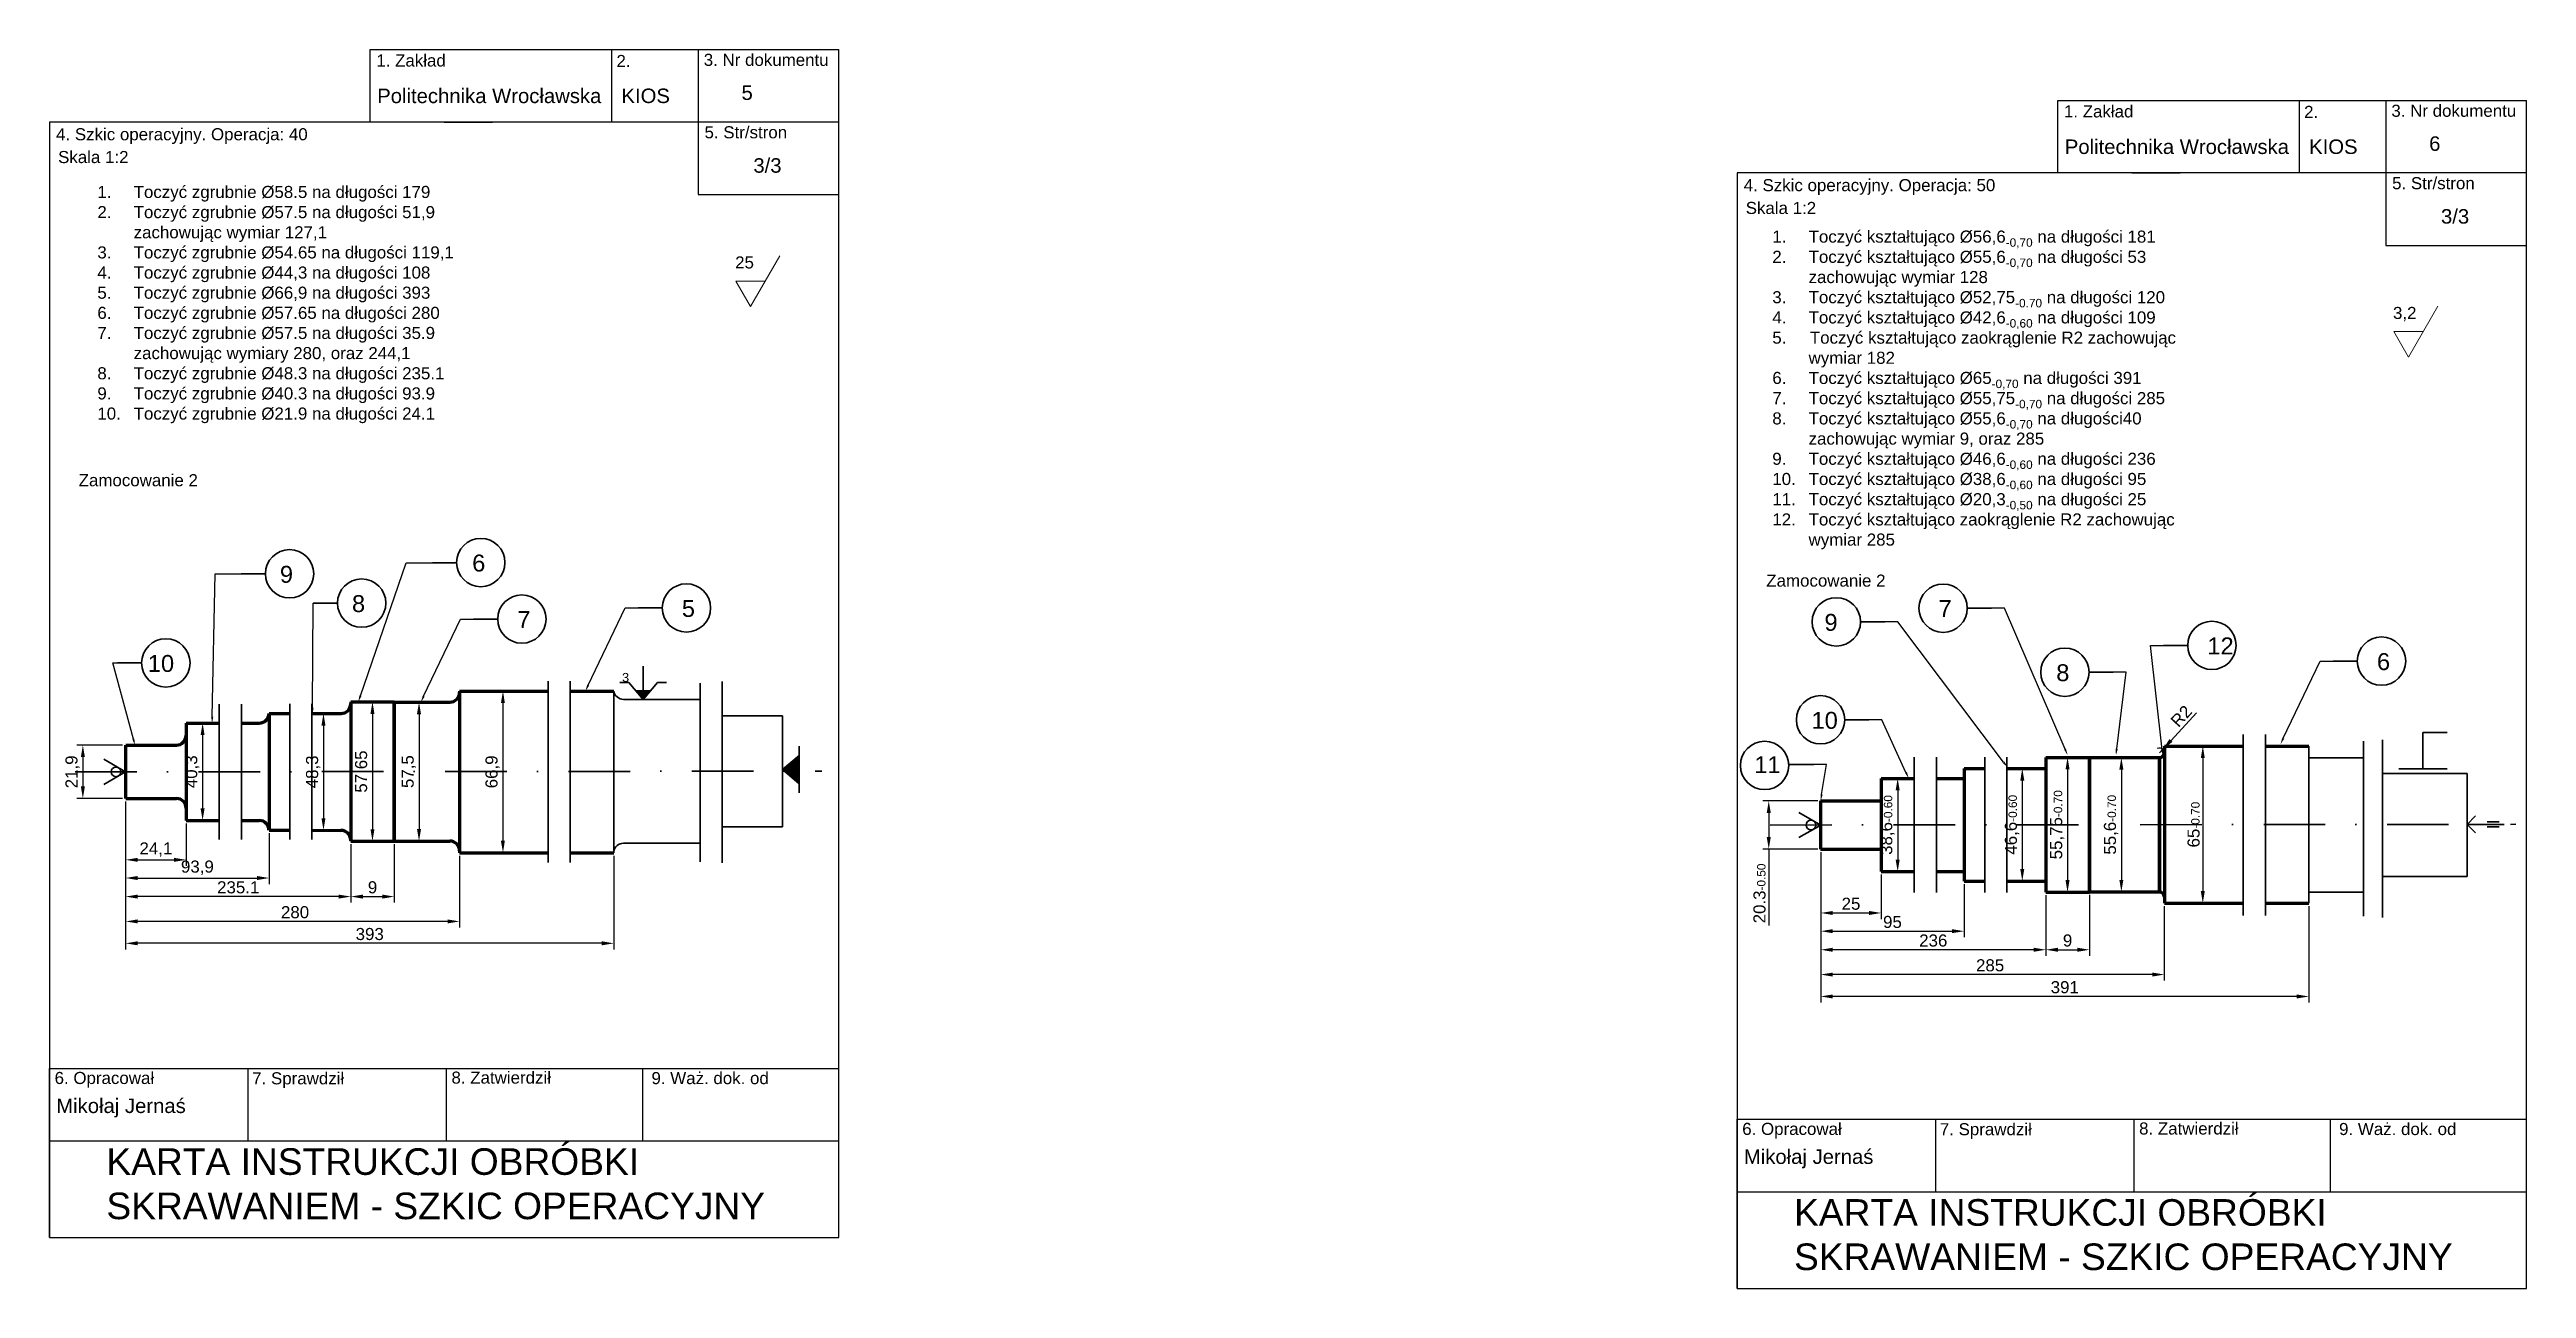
# Model space of a CAD drawing. Header units: millimetres. Extents: x 1335 to 6286, y 608 to 2939.
# Drawn here: x 3014 to 3526, y 1482 to 1738 of the extents above; entities that cross this region are included whole.
import ezdxf
from ezdxf import colors
from ezdxf.entities.mleader import LeaderData, LeaderLine
from ezdxf.math import Vec2, Vec3

# ---------------------------------------------------------------- set-up
doc = ezdxf.new("R2010")
doc.units = ezdxf.units.MM
doc.linetypes.add('DASHDOT', pattern=[25.4, 12.7, -6.35, 0, -6.35])
for name, color, linetype, lineweight in [('01.1 CIĄG. Z PRZERWANIEM', 255, 'Amzigzag', 35), ('01.1 CIĄGŁA CIENKA', 255, 'Continuous', 35), ('01.2 CIĄGŁA GRUBA', 7, 'Continuous', 70), ('04.1 DŁ. K+K CIENKA', 255, 'DASHDOT', 35)]:
    doc.layers.add(name, color=color, linetype=linetype, lineweight=lineweight)
doc.layers.add('Default', color=7, linetype='Continuous')
doc.styles.get("Standard").update_dxf_attribs({"font": 'arial.ttf'})
doc.linetypes.add('Amzigzag', pattern='A,0.0001,[136,genltshp.shx,S=0.04,R=0,X=0,Y=0],-11', length=11.0001)
doc.dimstyles.new('ISO-25', dxfattribs={"dimtxt": 2.5, "dimasz": 2.5, "dimexe": 1.25, "dimexo": 0.625, "dimtad": 1, "dimtxsty": 'Standard', "dimcen": 2.5, "dimadec": 0, "dimazin": 0, "dimtfac": 1, "dimtmove": 0, "dimatfit": 3, "dimfxl": 1, "dimarcsym": 0})
doc.dimstyles.new('ISO-25$0', dxfattribs={"dimtxt": 2.5, "dimasz": 2.5, "dimexe": 1.25, "dimexo": 0.625, "dimtad": 1, "dimtxsty": 'Standard', "dimcen": 2.5, "dimadec": 0, "dimazin": 0, "dimtfac": 1, "dimtmove": 0, "dimatfit": 3, "dimfxl": 1, "dimarcsym": 0})

msp = doc.modelspace()

# ---------------------------------------------------------------- texts
at = {"layer": '01.1 CIĄGŁA CIENKA'}
for s, width, gutter_width, insert, char_height, attachment_point in [('25', 6.23728, 12.5, (3155.328, 1695.356), 2.5, 1), ('3,2', 6.23728, 12.5, (3498.087, 1684.902), 2.5, 1), ('Zamocowanie 2', 29.12273, 12.5, (3019.603, 1650.301), 2.5, 1), ('6', 3.46461, 0.5, (3103.683, 1633.666), 3.5, 3), ('9', 3.46461, 0.5, (3063.921, 1631.332), 3.5, 3), ('Zamocowanie 2', 29.12273, 12.5, (3368.516, 1629.532), 2.5, 1), ('8', 3.46461, 0.5, (3078.826, 1625.27), 3.5, 3), ('5', 3.46461, 0.5, (3144.317, 1624.266), 3.5, 1), ('7', 3.46461, 0.5, (3404.141, 1624.257), 3.5, 1), ('7', 3.46461, 0.5, (3110.294, 1621.971), 3.5, 1), ('9', 3.46461, 0.5, (3380.545, 1621.392), 3.5, 1), ('12', 3.46461, 0.5, (3459.708, 1616.524), 3.5, 1), ('6', 3.46461, 0.5, (3494.769, 1613.269), 3.5, 1), ('10', 3.46461, 0.5, (3039.341, 1612.891), 3.5, 3), ('3', 4.76431, 0.5, (3131.958, 1609.178), 1.875, 1), ('8', 3.46461, 0.5, (3431.184, 1610.974), 3.5, 3), ('10', 3.46461, 0.5, (3377.868, 1601.12), 3.5, 1), ('11', 3.46461, 0.5, (3366.037, 1591.945), 3.5, 1)]:
    msp.add_mtext_dynamic_manual_height_columns(s, width=width, gutter_width=gutter_width, heights=[0], dxfattribs=dict(at, insert=insert, char_height=char_height, attachment_point=attachment_point))
at = {"layer": 'Default', "attachment_point": 1}
for s, width, heights, insert, char_height in [('1. Zakład', 23.43622, [6.501], (3081.14, 1737.13), 2.5), ('2.', 23.43622, [6.501], (3130.795, 1737.03), 2.5), ('3. Nr dokumentu', 31.85449, [7.043], (3148.841, 1737.263), 2.5), ('Politechnika Wrocławska', 51.87466, [5.184], (3081.324, 1730.067), 3), ('KIOS', 51.87466, [5.184], (3131.831, 1730.074), 3), ('5', 51.87466, [5.184], (3156.646, 1730.716), 3), ('1. Zakład', 23.43622, [6.501], (3430.052, 1726.6), 2.5), ('2.', 23.43622, [6.501], (3479.707, 1726.499), 2.5), ('3. Nr dokumentu', 31.85449, [7.043], (3497.754, 1726.733), 2.5), ('4. Szkic operacyjny. Operacja: 40', 69.84822, [4.163], (3014.937, 1721.871), 2.5), ('5. Str/stron', 31.85449, [7.043], (3148.995, 1722.28), 2.5), ('Skala 1:2 ', 31.85449, [7.043], (3015.349, 1717.157), 2.5), ('     3/3', 51.87466, [5.184], (3153.275, 1715.666), 3), ('Politechnika Wrocławska', 51.87466, [5.184], (3430.237, 1719.537), 3), ('KIOS', 51.87466, [5.184], (3480.744, 1719.544), 3), ('6', 51.87466, [5.184], (3505.559, 1720.186), 3), ('4. Szkic operacyjny. Operacja: 50', 80.38554, [7.925], (3363.85, 1711.341), 2.5), ('5. Str/stron', 31.85449, [7.043], (3497.908, 1711.75), 2.5), ('\\pi-7.5,l10,t10;1.^IToczyć zgrubnie Ø58.5 na długości 179\\P2.^IToczyć zgrubnie Ø57.5 na długości 51,9 zachowując wymiar 127,1\\P3.^IToczyć zgrubnie Ø54.65 na długości 119,1\\P4.^IToczyć zgrubnie Ø44,3 na długości 108\\P5.^IToczyć zgrubnie Ø66,9 na długości 393\\P6.^IToczyć zgrubnie Ø57.65 na długości 280\\P7.^IToczyć zgrubnie Ø57.5 na długości 35.9\\P^Izachowując wymiary 280, oraz 244,1\\P8.^IToczyć zgrubnie Ø48.3 na długości 235.1\\P9.^IToczyć zgrubnie Ø40.3 na długości 93.9\\P10.^IToczyć zgrubnie Ø21.9 na długości 24.1', 88.13593, [53.056], (3020.97, 1709.934), 2.5), ('Skala 1:2 ', 31.85449, [7.043], (3364.262, 1706.627), 2.5), ('     3/3', 51.87466, [5.184], (3502.188, 1705.136), 3), ('\\A1;\\pi-7.5,l10,t10;1.^IToczyć kształtująco Ø56,6{\\H0.7x;\\S^ -0,70;\\H1.42857x; na długości 181}\\P2.^IToczyć kształtująco Ø55,6{\\H0.7x;\\S^ -0,70;} na długości 53\\P^Izachowując wymiar 128\\P3.^IToczyć kształtująco Ø52,75{\\H0.7x;\\S^ -0.70;} na długości 120\\P4.^IToczyć kształtująco Ø42,6{\\H0.7x;\\S^ -0,60;\\H1.42857x; na długości 109\\P}5.     Toczyć kształtująco zaokrąglenie R2 zachowując wymiar 182\\P6. ^IToczyć kształtująco Ø65{\\H0.7x;\\S^ -0,70;\\H1.42857x; na długości 391\\P}7.^IToczyć kształtująco Ø55,75{\\H0.7x;\\S^ -0,70;} na długości 285\\P8.^IToczyć kształtująco Ø55,6{\\H0.7x;\\S^ -0,70;} na długości40 zachowując wymiar 9, oraz 285\\P9.^IToczyć kształtująco Ø46,6{\\H0.7x;\\S^ -0,60;} na długości 236\\P10.^IToczyć kształtująco Ø38,6{\\H0.7x;\\S^ -0,60;} na długości 95\\P11.^IToczyć kształtująco Ø20,3{\\H0.7x;\\S^ -0,50;} na długości 25\\P12.^IToczyć kształtująco zaokrąglenie R2 zachowując wymiar 285', 95.03923, [75.788], (3367.26, 1700.699), 2.5), ('6. Opracował', 23.43622, [6.501], (3014.63, 1526.635), 2.5), ('7. Sprawdził', 23.43622, [6.501], (3055.482, 1526.564), 2.5), ('8. Zatwierdził', 23.43622, [6.501], (3096.681, 1526.714), 2.5), ('9. Waż. dok. od', 26.11798, [4.671], (3138.028, 1526.605), 2.5), ('Mikołaj Jernaś', 51.87466, [5.184], (3014.966, 1521.13), 3), ('6. Opracował', 23.43622, [6.501], (3363.543, 1516.105), 2.5), ('7. Sprawdził', 23.43622, [6.501], (3404.395, 1516.034), 2.5), ('8. Zatwierdził', 23.43622, [6.501], (3445.594, 1516.184), 2.5), ('9. Waż. dok. od', 26.11798, [4.671], (3486.94, 1516.075), 2.5), ('KARTA INSTRUKCJI OBRÓBKI SKRAWANIEM - SZKIC OPERACYJNY', 163.18648, [0], (3025.337, 1510.842), 5.5), ('Mikołaj Jernaś', 51.87466, [5.184], (3363.879, 1510.6), 3), ('KARTA INSTRUKCJI OBRÓBKI SKRAWANIEM - SZKIC OPERACYJNY', 163.18648, [0], (3374.25, 1500.312), 5.5)]:
    msp.add_mtext_dynamic_manual_height_columns(s, width=width, gutter_width=12.5, heights=heights, dxfattribs=dict(at, insert=insert, char_height=char_height))

# ---------------------------------------------------------------- blocks, each defined once
blk = doc.blocks.new('*D257')
at = {"layer": '01.1 CIĄGŁA CIENKA', "color": 0, "lineweight": -2, "transparency": 16777216}
for p, q in [((3029.32, 1582.57), (3029.32, 1569.26)), ((3041.83, 1578.03), (3041.83, 1569.26)), ((3031.82, 1570.51), (3039.33, 1570.51))]:
    blk.add_line(p, q, dxfattribs=at)
at = {"layer": '01.1 CIĄGŁA CIENKA', "color": 0, "transparency": 16777216}
for points in [[(3031.82, 1570.93), (3031.82, 1570.1), (3029.32, 1570.51)], [(3039.33, 1570.93), (3039.33, 1570.1), (3041.83, 1570.51)]]:
    blk.add_solid(points, dxfattribs=at)
at = {"layer": 'Defpoints', "color": 0, "transparency": 16777216}
for p in [(3029.32, 1583.2), (3041.83, 1578.66), (3041.83, 1570.51)]:
    blk.add_point(p, dxfattribs=at)
at = {"layer": '01.1 CIĄGŁA CIENKA', "color": 0, "transparency": 16777216, "insert": (3035.57, 1572.64), "char_height": 2.5, "attachment_point": 5}
blk.add_mtext('24,1', dxfattribs=at)
blk = doc.blocks.new('*D261')
at = {"layer": '01.1 CIĄGŁA CIENKA', "color": 0, "lineweight": -2, "transparency": 16777216}
for p, q in [((3044.61, 1598.81), (3043.98, 1598.81)), ((3045.23, 1596.31), (3045.23, 1581.16)), ((3044.61, 1578.66), (3043.98, 1578.66))]:
    blk.add_line(p, q, dxfattribs=at)
at = {"layer": '01.1 CIĄGŁA CIENKA', "color": 0, "transparency": 16777216}
for points in [[(3044.81, 1596.31), (3045.64, 1596.31), (3045.23, 1598.81)], [(3044.81, 1581.16), (3045.64, 1581.16), (3045.23, 1578.66)]]:
    blk.add_solid(points, dxfattribs=at)
at = {"layer": 'Defpoints', "color": 0, "transparency": 16777216}
for p in [(3045.23, 1598.81), (3045.23, 1578.66), (3045.23, 1578.66)]:
    blk.add_point(p, dxfattribs=at)
at = {"layer": '01.1 CIĄGŁA CIENKA', "color": 0, "transparency": 16777216, "insert": (3043.1, 1588.73), "char_height": 2.5, "attachment_point": 5, "rotation": 90}
blk.add_mtext('40,3', dxfattribs=at)
blk = doc.blocks.new('*D258')
at = {"layer": '01.1 CIĄGŁA CIENKA', "color": 0, "lineweight": -2, "transparency": 16777216}
for p, q in [((3029.32, 1582.57), (3029.32, 1565.5)), ((3058.97, 1576.01), (3058.97, 1565.5)), ((3031.82, 1566.75), (3056.47, 1566.75))]:
    blk.add_line(p, q, dxfattribs=at)
at = {"layer": '01.1 CIĄGŁA CIENKA', "color": 0, "transparency": 16777216}
for points in [[(3031.82, 1567.17), (3031.82, 1566.33), (3029.32, 1566.75)], [(3056.47, 1567.17), (3056.47, 1566.33), (3058.97, 1566.75)]]:
    blk.add_solid(points, dxfattribs=at)
at = {"layer": 'Defpoints', "color": 0, "transparency": 16777216}
for p in [(3029.32, 1583.2), (3058.97, 1576.64), (3058.97, 1566.75)]:
    blk.add_point(p, dxfattribs=at)
at = {"layer": '01.1 CIĄGŁA CIENKA', "color": 0, "transparency": 16777216, "insert": (3044.15, 1568.88), "char_height": 2.5, "attachment_point": 5}
blk.add_mtext('93,9', dxfattribs=at)
blk = doc.blocks.new('*D262')
at = {"layer": '01.1 CIĄGŁA CIENKA', "color": 0, "lineweight": -2, "transparency": 16777216}
for p, q in [((3070.22, 1598.29), (3070.22, 1579.13)), ((3070.77, 1600.79), (3071.47, 1600.79)), ((3070.68, 1576.63), (3071.47, 1576.63))]:
    blk.add_line(p, q, dxfattribs=at)
at = {"layer": '01.1 CIĄGŁA CIENKA', "color": 0, "transparency": 16777216}
for points in [[(3069.8, 1598.29), (3070.63, 1598.29), (3070.22, 1600.79)], [(3069.8, 1579.13), (3070.63, 1579.13), (3070.22, 1576.63)]]:
    blk.add_solid(points, dxfattribs=at)
at = {"layer": 'Defpoints', "color": 0, "transparency": 16777216}
for p in [(3070.15, 1600.79), (3070.05, 1576.63), (3070.22, 1576.63)]:
    blk.add_point(p, dxfattribs=at)
at = {"layer": '01.1 CIĄGŁA CIENKA', "color": 0, "transparency": 16777216, "insert": (3068.09, 1588.71), "char_height": 2.5, "attachment_point": 5, "rotation": 90}
blk.add_mtext('48,3', dxfattribs=at)
blk = doc.blocks.new('*D259')
at = {"layer": '01.1 CIĄGŁA CIENKA', "color": 0, "lineweight": -2, "transparency": 16777216}
for p, q in [((3029.31, 1582.57), (3029.31, 1561.66)), ((3075.86, 1573.73), (3075.86, 1561.66)), ((3073.36, 1562.91), (3031.81, 1562.91))]:
    blk.add_line(p, q, dxfattribs=at)
at = {"layer": '01.1 CIĄGŁA CIENKA', "color": 0, "transparency": 16777216}
for points in [[(3031.81, 1563.32), (3031.81, 1562.49), (3029.31, 1562.91)], [(3073.36, 1563.32), (3073.36, 1562.49), (3075.86, 1562.91)]]:
    blk.add_solid(points, dxfattribs=at)
at = {"layer": 'Defpoints', "color": 0, "transparency": 16777216}
for p in [(3029.31, 1583.2), (3075.86, 1574.35), (3029.31, 1562.91)]:
    blk.add_point(p, dxfattribs=at)
at = {"layer": '01.1 CIĄGŁA CIENKA', "color": 0, "transparency": 16777216, "insert": (3052.59, 1564.81), "char_height": 2.5, "attachment_point": 5}
blk.add_mtext('235.1', dxfattribs=at)
blk = doc.blocks.new('*D263')
at = {"layer": '01.1 CIĄGŁA CIENKA', "color": 0, "lineweight": -2, "transparency": 16777216}
for p, q in [((3079.74, 1603.18), (3079.1, 1603.18)), ((3080.35, 1600.68), (3080.35, 1576.85)), ((3079.74, 1574.35), (3079.1, 1574.35))]:
    blk.add_line(p, q, dxfattribs=at)
at = {"layer": '01.1 CIĄGŁA CIENKA', "color": 0, "transparency": 16777216}
for points in [[(3079.93, 1600.68), (3080.76, 1600.68), (3080.35, 1603.18)], [(3079.93, 1576.85), (3080.76, 1576.85), (3080.35, 1574.35)]]:
    blk.add_solid(points, dxfattribs=at)
at = {"layer": 'Defpoints', "color": 0, "transparency": 16777216}
for p in [(3080.36, 1603.18), (3080.35, 1574.35), (3080.36, 1574.35)]:
    blk.add_point(p, dxfattribs=at)
at = {"layer": '01.1 CIĄGŁA CIENKA', "color": 0, "transparency": 16777216, "insert": (3078.22, 1588.77), "char_height": 2.5, "attachment_point": 5, "rotation": 90}
blk.add_mtext('57,65', dxfattribs=at)
blk = doc.blocks.new('*D264')
at = {"layer": '01.1 CIĄGŁA CIENKA', "color": 0, "lineweight": -2, "transparency": 16777216}
for p, q in [((3089.98, 1603.14), (3088.72, 1603.14)), ((3089.97, 1600.64), (3089.97, 1576.89)), ((3089.98, 1574.39), (3088.72, 1574.39))]:
    blk.add_line(p, q, dxfattribs=at)
at = {"layer": '01.1 CIĄGŁA CIENKA', "color": 0, "transparency": 16777216}
for points in [[(3089.55, 1600.64), (3090.39, 1600.64), (3089.97, 1603.14)], [(3089.55, 1576.89), (3090.39, 1576.89), (3089.97, 1574.39)]]:
    blk.add_solid(points, dxfattribs=at)
at = {"layer": 'Defpoints', "color": 0, "transparency": 16777216}
for p in [(3090.61, 1603.14), (3089.97, 1574.39), (3090.6, 1574.39)]:
    blk.add_point(p, dxfattribs=at)
at = {"layer": '01.1 CIĄGŁA CIENKA', "color": 0, "transparency": 16777216, "insert": (3087.85, 1588.76), "char_height": 2.5, "attachment_point": 5, "rotation": 90}
blk.add_mtext('57,5', dxfattribs=at)
blk = doc.blocks.new('*D260')
at = {"layer": '01.1 CIĄGŁA CIENKA', "color": 0, "lineweight": -2, "transparency": 16777216}
for p, q in [((3029.32, 1573.88), (3029.32, 1556.52)), ((3098.36, 1571.36), (3098.36, 1556.52)), ((3095.86, 1557.77), (3031.82, 1557.77))]:
    blk.add_line(p, q, dxfattribs=at)
at = {"layer": '01.1 CIĄGŁA CIENKA', "color": 0, "transparency": 16777216}
for points in [[(3031.82, 1558.19), (3031.82, 1557.36), (3029.32, 1557.77)], [(3095.86, 1558.19), (3095.86, 1557.36), (3098.36, 1557.77)]]:
    blk.add_solid(points, dxfattribs=at)
at = {"layer": 'Defpoints', "color": 0, "transparency": 16777216}
for p in [(3029.32, 1574.51), (3098.36, 1571.99), (3029.32, 1557.77)]:
    blk.add_point(p, dxfattribs=at)
at = {"layer": '01.1 CIĄGŁA CIENKA', "color": 0, "transparency": 16777216, "insert": (3064.34, 1559.67), "char_height": 2.5, "attachment_point": 5}
blk.add_mtext('280', dxfattribs=at)
blk = doc.blocks.new('*D265')
at = {"layer": '01.1 CIĄGŁA CIENKA', "color": 0, "lineweight": -2, "transparency": 16777216}
for p, q in [((3106.89, 1605.44), (3106.07, 1605.44)), ((3107.32, 1602.94), (3107.32, 1574.49)), ((3106.89, 1571.99), (3106.07, 1571.99))]:
    blk.add_line(p, q, dxfattribs=at)
at = {"layer": '01.1 CIĄGŁA CIENKA', "color": 0, "transparency": 16777216}
for points in [[(3106.9, 1602.94), (3107.73, 1602.94), (3107.32, 1605.44)], [(3106.9, 1574.49), (3107.73, 1574.49), (3107.32, 1571.99)]]:
    blk.add_solid(points, dxfattribs=at)
at = {"layer": 'Defpoints', "color": 0, "transparency": 16777216}
for p in [(3107.51, 1605.44), (3107.32, 1571.99), (3107.51, 1571.99)]:
    blk.add_point(p, dxfattribs=at)
at = {"layer": '01.1 CIĄGŁA CIENKA', "color": 0, "transparency": 16777216, "insert": (3105.19, 1588.71), "char_height": 2.5, "attachment_point": 5, "rotation": 90}
blk.add_mtext('66,9', dxfattribs=at)
blk = doc.blocks.new('*D266')
at = {"layer": '01.1 CIĄGŁA CIENKA', "color": 0, "lineweight": -2, "transparency": 16777216}
for p, q in [((3029.31, 1571.36), (3029.31, 1551.99)), ((3130.24, 1571.36), (3130.24, 1551.99)), ((3127.74, 1553.24), (3031.81, 1553.24))]:
    blk.add_line(p, q, dxfattribs=at)
at = {"layer": '01.1 CIĄGŁA CIENKA', "color": 0, "transparency": 16777216}
for points in [[(3031.81, 1553.66), (3031.81, 1552.83), (3029.31, 1553.24)], [(3127.74, 1553.66), (3127.74, 1552.83), (3130.24, 1553.24)]]:
    blk.add_solid(points, dxfattribs=at)
at = {"layer": 'Defpoints', "color": 0, "transparency": 16777216}
for p in [(3029.31, 1571.99), (3130.24, 1571.99), (3029.31, 1553.24)]:
    blk.add_point(p, dxfattribs=at)
at = {"layer": '01.1 CIĄGŁA CIENKA', "color": 0, "transparency": 16777216, "insert": (3079.78, 1555.15), "char_height": 2.5, "attachment_point": 5}
blk.add_mtext('393', dxfattribs=at)
blk = doc.blocks.new('*D267')
at = {"layer": '01.1 CIĄGŁA CIENKA', "color": 0, "lineweight": -2, "transparency": 16777216}
for p, q in [((3075.86, 1573.73), (3075.86, 1561.66)), ((3084.86, 1573.77), (3084.86, 1561.66)), ((3078.36, 1562.91), (3082.36, 1562.91))]:
    blk.add_line(p, q, dxfattribs=at)
at = {"layer": '01.1 CIĄGŁA CIENKA', "color": 0, "transparency": 16777216}
for points in [[(3078.36, 1563.32), (3078.36, 1562.49), (3075.86, 1562.91)], [(3082.36, 1563.32), (3082.36, 1562.49), (3084.86, 1562.91)]]:
    blk.add_solid(points, dxfattribs=at)
at = {"layer": 'Defpoints', "color": 0, "transparency": 16777216}
for p in [(3075.86, 1574.35), (3084.86, 1574.39), (3084.86, 1562.91)]:
    blk.add_point(p, dxfattribs=at)
at = {"layer": '01.1 CIĄGŁA CIENKA', "color": 0, "transparency": 16777216, "insert": (3080.36, 1564.81), "char_height": 2.5, "attachment_point": 5}
blk.add_mtext('9', dxfattribs=at)
blk = doc.blocks.new('*D268')
at = {"layer": '01.1 CIĄGŁA CIENKA', "color": 0, "lineweight": -2, "transparency": 16777216}
for p, q in [((3028.7, 1594.26), (3019.22, 1594.26)), ((3020.47, 1591.76), (3020.47, 1585.7)), ((3028.7, 1583.2), (3019.22, 1583.2))]:
    blk.add_line(p, q, dxfattribs=at)
at = {"layer": '01.1 CIĄGŁA CIENKA', "color": 0, "transparency": 16777216}
for points in [[(3020.06, 1591.76), (3020.89, 1591.76), (3020.47, 1594.26)], [(3020.06, 1585.7), (3020.89, 1585.7), (3020.47, 1583.2)]]:
    blk.add_solid(points, dxfattribs=at)
at = {"layer": 'Defpoints', "color": 0, "transparency": 16777216}
for p in [(3029.32, 1594.26), (3020.47, 1583.2), (3029.32, 1583.2)]:
    blk.add_point(p, dxfattribs=at)
at = {"layer": '01.1 CIĄGŁA CIENKA', "color": 0, "transparency": 16777216, "insert": (3018.35, 1588.71), "char_height": 2.5, "attachment_point": 5, "rotation": 90}
blk.add_mtext('21,9', dxfattribs=at)
blk = doc.blocks.new('*D247')
at = {"layer": '01.1 CIĄGŁA CIENKA', "color": 0, "lineweight": -2, "transparency": 16777216}
for p, q in [((3379.77, 1571.58), (3379.77, 1558.27)), ((3392.28, 1567.45), (3392.28, 1558.27)), ((3382.27, 1559.52), (3389.78, 1559.52))]:
    blk.add_line(p, q, dxfattribs=at)
at = {"layer": '01.1 CIĄGŁA CIENKA', "color": 0, "transparency": 16777216}
for points in [[(3382.27, 1559.93), (3382.27, 1559.1), (3379.77, 1559.52)], [(3389.78, 1559.93), (3389.78, 1559.1), (3392.28, 1559.52)]]:
    blk.add_solid(points, dxfattribs=at)
at = {"layer": 'Defpoints', "color": 0, "transparency": 16777216}
for p in [(3379.77, 1572.2), (3392.28, 1568.07), (3392.28, 1559.52)]:
    blk.add_point(p, dxfattribs=at)
at = {"layer": '01.1 CIĄGŁA CIENKA', "color": 0, "transparency": 16777216, "insert": (3386.03, 1561.42), "char_height": 2.5, "attachment_point": 5}
blk.add_mtext('25', dxfattribs=at)
blk = doc.blocks.new('*D248')
at = {"layer": '01.1 CIĄGŁA CIENKA', "color": 0, "lineweight": -2, "transparency": 16777216}
for p, q in [((3395.06, 1587.37), (3394.43, 1587.37)), ((3395.68, 1584.87), (3395.68, 1570.57)), ((3395.06, 1568.07), (3394.43, 1568.07))]:
    blk.add_line(p, q, dxfattribs=at)
at = {"layer": '01.1 CIĄGŁA CIENKA', "color": 0, "transparency": 16777216}
for points in [[(3395.26, 1584.87), (3396.09, 1584.87), (3395.68, 1587.37)], [(3395.26, 1570.57), (3396.09, 1570.57), (3395.68, 1568.07)]]:
    blk.add_solid(points, dxfattribs=at)
at = {"layer": 'Defpoints', "color": 0, "transparency": 16777216}
for p in [(3395.69, 1587.37), (3395.68, 1568.07), (3395.69, 1568.07)]:
    blk.add_point(p, dxfattribs=at)
at = {"layer": '01.1 CIĄGŁA CIENKA', "color": 0, "transparency": 16777216, "insert": (3393.55, 1577.72), "char_height": 2.5, "attachment_point": 5, "rotation": 90}
blk.add_mtext('38,6{\\H0.7x;\\S^ -0.60;}', dxfattribs=at)
blk = doc.blocks.new('*D244')
at = {"layer": '01.1 CIĄGŁA CIENKA', "color": 0, "lineweight": -2, "transparency": 16777216}
for p, q in [((3379.77, 1571.58), (3379.77, 1554.5)), ((3409.42, 1565.49), (3409.42, 1554.5)), ((3382.27, 1555.75), (3406.92, 1555.75))]:
    blk.add_line(p, q, dxfattribs=at)
at = {"layer": '01.1 CIĄGŁA CIENKA', "color": 0, "transparency": 16777216}
for points in [[(3382.27, 1556.17), (3382.27, 1555.34), (3379.77, 1555.75)], [(3406.92, 1556.17), (3406.92, 1555.34), (3409.42, 1555.75)]]:
    blk.add_solid(points, dxfattribs=at)
at = {"layer": 'Defpoints', "color": 0, "transparency": 16777216}
for p in [(3379.77, 1572.2), (3409.42, 1566.12), (3409.42, 1555.75)]:
    blk.add_point(p, dxfattribs=at)
at = {"layer": '01.1 CIĄGŁA CIENKA', "color": 0, "transparency": 16777216, "insert": (3394.6, 1557.65), "char_height": 2.5, "attachment_point": 5}
blk.add_mtext('95', dxfattribs=at)
blk = doc.blocks.new('*D249')
at = {"layer": '01.1 CIĄGŁA CIENKA', "color": 0, "lineweight": -2, "transparency": 16777216}
for p, q in [((3422, 1589.42), (3422.69, 1589.42)), ((3421.44, 1586.92), (3421.44, 1568.62)), ((3422, 1566.12), (3422.69, 1566.12))]:
    blk.add_line(p, q, dxfattribs=at)
at = {"layer": '01.1 CIĄGŁA CIENKA', "color": 0, "transparency": 16777216}
for points in [[(3421.03, 1586.92), (3421.86, 1586.92), (3421.44, 1589.42)], [(3421.03, 1568.62), (3421.86, 1568.62), (3421.44, 1566.12)]]:
    blk.add_solid(points, dxfattribs=at)
at = {"layer": 'Defpoints', "color": 0, "transparency": 16777216}
for p in [(3421.37, 1589.42), (3421.37, 1566.12), (3421.44, 1566.12)]:
    blk.add_point(p, dxfattribs=at)
at = {"layer": '01.1 CIĄGŁA CIENKA', "color": 0, "transparency": 16777216, "insert": (3419.32, 1577.77), "char_height": 2.5, "attachment_point": 5, "rotation": 90}
blk.add_mtext('46,6{\\H0.7x;\\S^ -0.60;}', dxfattribs=at)
blk = doc.blocks.new('*D245')
at = {"layer": '01.1 CIĄGŁA CIENKA', "color": 0, "lineweight": -2, "transparency": 16777216}
for p, q in [((3379.77, 1572.1), (3379.77, 1550.66)), ((3426.31, 1562.73), (3426.31, 1550.66)), ((3423.81, 1551.91), (3382.27, 1551.91))]:
    blk.add_line(p, q, dxfattribs=at)
at = {"layer": '01.1 CIĄGŁA CIENKA', "color": 0, "transparency": 16777216}
for points in [[(3382.27, 1552.33), (3382.27, 1551.49), (3379.77, 1551.91)], [(3423.81, 1552.33), (3423.81, 1551.49), (3426.31, 1551.91)]]:
    blk.add_solid(points, dxfattribs=at)
at = {"layer": 'Defpoints', "color": 0, "transparency": 16777216}
for p in [(3379.77, 1572.72), (3426.31, 1563.36), (3379.77, 1551.91)]:
    blk.add_point(p, dxfattribs=at)
at = {"layer": '01.1 CIĄGŁA CIENKA', "color": 0, "transparency": 16777216, "insert": (3403.04, 1553.81), "char_height": 2.5, "attachment_point": 5}
blk.add_mtext('236', dxfattribs=at)
blk = doc.blocks.new('*D250')
at = {"layer": '01.1 CIĄGŁA CIENKA', "color": 0, "lineweight": -2, "transparency": 16777216}
for p, q in [((3430.19, 1591.71), (3429.55, 1591.71)), ((3430.8, 1589.21), (3430.8, 1566.33)), ((3430.19, 1563.83), (3429.55, 1563.83))]:
    blk.add_line(p, q, dxfattribs=at)
at = {"layer": '01.1 CIĄGŁA CIENKA', "color": 0, "transparency": 16777216}
for points in [[(3430.38, 1589.21), (3431.22, 1589.21), (3430.8, 1591.71)], [(3430.38, 1566.33), (3431.22, 1566.33), (3430.8, 1563.83)]]:
    blk.add_solid(points, dxfattribs=at)
at = {"layer": 'Defpoints', "color": 0, "transparency": 16777216}
for p in [(3430.81, 1591.71), (3430.8, 1563.83), (3430.81, 1563.83)]:
    blk.add_point(p, dxfattribs=at)
at = {"layer": '01.1 CIĄGŁA CIENKA', "color": 0, "transparency": 16777216, "insert": (3428.68, 1577.77), "char_height": 2.5, "attachment_point": 5, "rotation": 90}
blk.add_mtext('55,75{\\A1;\\H0.7x;\\S^ -0.70;}', dxfattribs=at)
blk = doc.blocks.new('*D251')
at = {"layer": '01.1 CIĄGŁA CIENKA', "color": 0, "lineweight": -2, "transparency": 16777216}
for p, q in [((3441.94, 1591.67), (3440.68, 1591.67)), ((3441.93, 1589.17), (3441.93, 1566.37)), ((3441.94, 1563.87), (3440.68, 1563.87))]:
    blk.add_line(p, q, dxfattribs=at)
at = {"layer": '01.1 CIĄGŁA CIENKA', "color": 0, "transparency": 16777216}
for points in [[(3441.51, 1589.17), (3442.34, 1589.17), (3441.93, 1591.67)], [(3441.51, 1566.37), (3442.34, 1566.37), (3441.93, 1563.87)]]:
    blk.add_solid(points, dxfattribs=at)
at = {"layer": 'Defpoints', "color": 0, "transparency": 16777216}
for p in [(3442.56, 1591.67), (3441.93, 1563.87), (3442.56, 1563.87)]:
    blk.add_point(p, dxfattribs=at)
at = {"layer": '01.1 CIĄGŁA CIENKA', "color": 0, "transparency": 16777216, "insert": (3439.8, 1577.77), "char_height": 2.5, "attachment_point": 5, "rotation": 90}
blk.add_mtext('55,6{\\A1;\\H0.7x;\\S^ -0.70;}', dxfattribs=at)
blk = doc.blocks.new('*D246')
at = {"layer": '01.1 CIĄGŁA CIENKA', "color": 0, "lineweight": -2, "transparency": 16777216}
for p, q in [((3379.77, 1562.88), (3379.77, 1545.53)), ((3450.81, 1560.92), (3450.81, 1545.53)), ((3448.31, 1546.78), (3382.27, 1546.78))]:
    blk.add_line(p, q, dxfattribs=at)
at = {"layer": '01.1 CIĄGŁA CIENKA', "color": 0, "transparency": 16777216}
for points in [[(3382.27, 1547.19), (3382.27, 1546.36), (3379.77, 1546.78)], [(3448.31, 1547.19), (3448.31, 1546.36), (3450.81, 1546.78)]]:
    blk.add_solid(points, dxfattribs=at)
at = {"layer": 'Defpoints', "color": 0, "transparency": 16777216}
for p in [(3379.77, 1563.51), (3450.81, 1561.55), (3379.77, 1546.78)]:
    blk.add_point(p, dxfattribs=at)
at = {"layer": '01.1 CIĄGŁA CIENKA', "color": 0, "transparency": 16777216, "insert": (3414.79, 1548.68), "char_height": 2.5, "attachment_point": 5}
blk.add_mtext('285', dxfattribs=at)
blk = doc.blocks.new('*D252')
at = {"layer": '01.1 CIĄGŁA CIENKA', "color": 0, "lineweight": -2, "transparency": 16777216}
for p, q in [((3458.34, 1594.05), (3457.52, 1594.05)), ((3458.77, 1591.55), (3458.77, 1564.05)), ((3458.34, 1561.55), (3457.52, 1561.55))]:
    blk.add_line(p, q, dxfattribs=at)
at = {"layer": '01.1 CIĄGŁA CIENKA', "color": 0, "transparency": 16777216}
for points in [[(3458.35, 1591.55), (3459.18, 1591.55), (3458.77, 1594.05)], [(3458.35, 1564.05), (3459.18, 1564.05), (3458.77, 1561.55)]]:
    blk.add_solid(points, dxfattribs=at)
at = {"layer": 'Defpoints', "color": 0, "transparency": 16777216}
for p in [(3458.96, 1594.05), (3458.77, 1561.55), (3458.96, 1561.55)]:
    blk.add_point(p, dxfattribs=at)
at = {"layer": '01.1 CIĄGŁA CIENKA', "color": 0, "transparency": 16777216, "insert": (3456.87, 1577.8), "char_height": 2.5, "attachment_point": 5, "rotation": 90}
blk.add_mtext('65{\\A1;\\H0.7x;\\S^ -0.70;}', dxfattribs=at)
blk = doc.blocks.new('*D253')
at = {"layer": '01.1 CIĄGŁA CIENKA', "color": 0, "lineweight": -2, "transparency": 16777216}
for p, q in [((3379.76, 1560.36), (3379.76, 1541)), ((3480.7, 1560.92), (3480.7, 1541)), ((3478.2, 1542.25), (3382.26, 1542.25))]:
    blk.add_line(p, q, dxfattribs=at)
at = {"layer": '01.1 CIĄGŁA CIENKA', "color": 0, "transparency": 16777216}
for points in [[(3382.26, 1542.66), (3382.26, 1541.83), (3379.76, 1542.25)], [(3478.2, 1542.66), (3478.2, 1541.83), (3480.7, 1542.25)]]:
    blk.add_solid(points, dxfattribs=at)
at = {"layer": 'Defpoints', "color": 0, "transparency": 16777216}
for p in [(3379.76, 1560.99), (3480.7, 1561.55), (3379.76, 1542.25)]:
    blk.add_point(p, dxfattribs=at)
at = {"layer": '01.1 CIĄGŁA CIENKA', "color": 0, "transparency": 16777216, "insert": (3430.23, 1544.15), "char_height": 2.5, "attachment_point": 5}
blk.add_mtext('391', dxfattribs=at)
blk = doc.blocks.new('*D254')
at = {"layer": '01.1 CIĄGŁA CIENKA', "color": 0, "lineweight": -2, "transparency": 16777216}
for p, q in [((3426.31, 1563.21), (3426.31, 1550.66)), ((3435.31, 1563.24), (3435.31, 1550.66)), ((3428.81, 1551.91), (3432.81, 1551.91))]:
    blk.add_line(p, q, dxfattribs=at)
at = {"layer": '01.1 CIĄGŁA CIENKA', "color": 0, "transparency": 16777216}
for points in [[(3428.81, 1552.33), (3428.81, 1551.49), (3426.31, 1551.91)], [(3432.81, 1552.33), (3432.81, 1551.49), (3435.31, 1551.91)]]:
    blk.add_solid(points, dxfattribs=at)
at = {"layer": 'Defpoints', "color": 0, "transparency": 16777216}
for p in [(3426.31, 1563.83), (3435.31, 1563.87), (3435.31, 1551.91)]:
    blk.add_point(p, dxfattribs=at)
at = {"layer": '01.1 CIĄGŁA CIENKA', "color": 0, "transparency": 16777216, "insert": (3430.81, 1553.81), "char_height": 2.5, "attachment_point": 5}
blk.add_mtext('9', dxfattribs=at)
blk = doc.blocks.new('*D255')
at = {"layer": '01.1 CIĄGŁA CIENKA', "color": 0, "lineweight": -2, "transparency": 16777216}
for p, q in [((3379.15, 1582.72), (3367.77, 1582.72)), ((3369.02, 1580.22), (3369.02, 1575.22)), ((3379.15, 1572.72), (3367.77, 1572.72)), ((3369.02, 1572.72), (3369.02, 1556.9))]:
    blk.add_line(p, q, dxfattribs=at)
at = {"layer": '01.1 CIĄGŁA CIENKA', "color": 0, "transparency": 16777216}
for points in [[(3368.61, 1580.22), (3369.44, 1580.22), (3369.02, 1582.72)], [(3368.61, 1575.22), (3369.44, 1575.22), (3369.02, 1572.72)]]:
    blk.add_solid(points, dxfattribs=at)
at = {"layer": 'Defpoints', "color": 0, "transparency": 16777216}
for p in [(3379.77, 1582.72), (3369.02, 1572.72), (3379.77, 1572.72)]:
    blk.add_point(p, dxfattribs=at)
at = {"layer": '01.1 CIĄGŁA CIENKA', "color": 0, "transparency": 16777216, "insert": (3367.12, 1563.56), "char_height": 2.5, "attachment_point": 5, "rotation": 90}
blk.add_mtext('20.3{\\H0.7x;\\S^ -0.50;}', dxfattribs=at)
blk = doc.blocks.new('*D256')
at = {"layer": '01.1 CIĄGŁA CIENKA', "color": 0, "lineweight": -2, "transparency": 16777216}
for p, q in [((3457.48, 1600.89), (3452.2, 1595.22)), ((3449.82, 1592.66), (3450.5, 1593.39))]:
    blk.add_line(p, q, dxfattribs=at)
blk.add_arc((3449.82, 1592.66), 0.993, 36.239, 119.1815, dxfattribs=at)
at = {"layer": '01.1 CIĄGŁA CIENKA', "color": 0, "transparency": 16777216}
blk.add_solid([(3451.89, 1595.5), (3452.5, 1594.93), (3450.5, 1593.39)], dxfattribs=at)
at = {"layer": 'Defpoints', "color": 0, "transparency": 16777216}
for p in [(3449.82, 1592.66), (3450.5, 1593.39)]:
    blk.add_point(p, dxfattribs=at)
at = {"layer": '01.1 CIĄGŁA CIENKA', "color": 0, "transparency": 16777216, "insert": (3454.32, 1600.25), "char_height": 2.5, "attachment_point": 5, "rotation": 47.0457}
blk.add_mtext('R2', dxfattribs=at)

# ---------------------------------------------------------------- dimensions: what is measured, and where the dimension line sits
at = {"layer": '01.1 CIĄGŁA CIENKA'}
for base, p1, p2, text, picture, middle in [((3080.347, 1574.353), (3080.361, 1603.178), (3080.361, 1574.353), '57,65', '*D263', (3078.22, 1588.765)), ((3089.969, 1574.386), (3090.609, 1603.14), (3090.605, 1574.386), '57,5', '*D264', (3087.847, 1588.763)), ((3107.316, 1571.985), (3107.512, 1605.435), (3107.512, 1571.985), '66,9', '*D265', (3105.188, 1588.71)), ((3045.225, 1578.657), (3045.235, 1598.807), (3045.235, 1578.657), '40,3', '*D261', (3043.098, 1588.732)), ((3070.216, 1576.627), (3070.146, 1600.785), (3070.053, 1576.627), '48,3', '*D262', (3068.089, 1588.706)), ((3458.767, 1561.546), (3458.963, 1594.046), (3458.963, 1561.546), '65{\\A1;\\H0.7x;\\S^ -0.70;}', '*D252', (3456.865, 1577.796)), ((3421.444, 1566.116), (3421.374, 1589.416), (3421.374, 1566.116), '46,6{\\H0.7x;\\S^ -0.60;}', '*D249', (3419.317, 1577.766)), ((3430.798, 1563.831), (3430.812, 1591.706), (3430.812, 1563.831), '55,75{\\A1;\\H0.7x;\\S^ -0.70;}', '*D250', (3428.676, 1577.768)), ((3441.926, 1563.868), (3442.562, 1591.668), (3442.562, 1563.868), '55,6{\\A1;\\H0.7x;\\S^ -0.70;}', '*D251', (3439.799, 1577.768)), ((3369.022, 1572.723), (3379.773, 1582.723), (3379.773, 1572.723), '20.3{\\H0.7x;\\S^ -0.50;}', '*D255', (3367.12, 1563.562)), ((3395.677, 1568.071), (3395.686, 1587.371), (3395.686, 1568.071), '38,6{\\H0.7x;\\S^ -0.60;}', '*D248', (3393.549, 1577.721))]:
    dim = msp.add_linear_dim(base=base, p1=p1, p2=p2, angle=90, text=text, dimstyle='ISO-25$0', dxfattribs=at)
    dim.commit()
    dim.dimension.update_dxf_attribs({"geometry": picture, "text_midpoint": middle})
dim = msp.add_radius_dim(center=(3449.819, 1592.661), mpoint=(3450.496, 1593.388), text='R2', dimstyle='ISO-25', dxfattribs=at)
dim.commit()
dim.dimension.update_dxf_attribs({"geometry": '*D256', "text_midpoint": (3454.317, 1600.252)})
dim = msp.add_linear_dim(base=(3020.474, 1583.2), p1=(3029.322, 1594.264), p2=(3029.322, 1583.2), angle=90, text='21,9', dimstyle='ISO-25$0', dxfattribs=at)
dim.commit()
dim.dimension.update_dxf_attribs({"geometry": '*D268', "text_midpoint": (3020.474, 1588.712), "dimtype": 160})
for base, p1, p2, text, picture, middle in [((3029.313, 1562.907), (3075.861, 1574.353), (3029.313, 1583.2), '235.1', '*D259', (3052.587, 1562.907)), ((3041.827, 1570.513), (3029.322, 1583.2), (3041.827, 1578.657), '24,1', '*D257', (3035.574, 1570.513)), ((3058.972, 1566.749), (3029.322, 1583.2), (3058.972, 1576.635), '93,9', '*D258', (3044.147, 1566.749)), ((3029.322, 1557.773), (3098.361, 1571.985), (3029.322, 1574.506), '280', '*D260', (3064.341, 1557.773)), ((3379.773, 1551.91), (3426.312, 1563.356), (3379.773, 1572.723), '236', '*D245', (3403.038, 1551.91)), ((3392.278, 1559.516), (3379.773, 1572.203), (3392.278, 1568.071), '25', '*D247', (3386.025, 1559.516)), ((3409.424, 1555.752), (3379.773, 1572.203), (3409.424, 1566.116), '95', '*D244', (3394.598, 1555.752)), ((3029.313, 1553.243), (3130.244, 1571.985), (3029.313, 1571.985), '393', '*D266', (3079.779, 1553.243)), ((3379.773, 1546.776), (3450.812, 1561.546), (3379.773, 1563.509), '285', '*D246', (3414.792, 1546.776)), ((3379.765, 1542.247), (3480.696, 1561.546), (3379.765, 1560.988), '391', '*D253', (3430.23, 1542.247))]:
    dim = msp.add_linear_dim(base=base, p1=p1, p2=p2, text=text, dimstyle='ISO-25$0', dxfattribs=at)
    dim.commit()
    dim.dimension.update_dxf_attribs({"geometry": picture, "text_midpoint": middle, "dimtype": 160})
for base, p1, p2, picture, middle in [((3084.861, 1562.907), (3075.861, 1574.353), (3084.861, 1574.39), '*D267', (3080.361, 1564.808)), ((3435.312, 1551.91), (3426.312, 1563.831), (3435.312, 1563.868), '*D254', (3430.812, 1553.811))]:
    dim = msp.add_linear_dim(base=base, p1=p1, p2=p2, dimstyle='ISO-25$0', dxfattribs=at)
    dim.commit()
    dim.dimension.update_dxf_attribs({"geometry": picture, "text_midpoint": middle})

# ---------------------------------------------------------------- hatches: boundary and pattern name
at = {"layer": '01.1 CIĄGŁA CIENKA'}
h = msp.add_hatch(color=256, dxfattribs=at)
h.dxf.hatch_style = 1
h.paths.add_polyline_path([(3137.779, 1605.452), (3136.309, 1605.452), (3136.309, 1603.699)])
h.paths.add_polyline_path([(3136.309, 1605.452), (3134.838, 1605.452), (3136.309, 1603.699)])
h = msp.add_hatch(color=256, dxfattribs=at)
h.dxf.hatch_style = 1
h.paths.add_polyline_path([(3165.09, 1589.187), (3168.595, 1586.246), (3168.595, 1592.128)])

# ---------------------------------------------------------------- linework, layer by layer
at = {"layer": '01.1 CIĄG. Z PRZERWANIEM'}
for p, q in [((3116.663, 1569.969), (3116.663, 1607.46)), ((3121.244, 1607.46), (3121.244, 1569.969)), ((3148.116, 1570.091), (3148.116, 1607.046)), ((3152.613, 1607.379), (3152.613, 1569.925)), ((3048.643, 1574.718), (3048.643, 1602.718)), ((3053.254, 1602.722), (3053.254, 1574.722)), ((3063.246, 1574.752), (3063.246, 1602.752)), ((3067.828, 1602.752), (3067.828, 1574.752)), ((3467.114, 1558.972), (3467.114, 1596.463)), ((3471.696, 1596.463), (3471.696, 1558.972)), ((3491.969, 1558.869), (3491.969, 1595.076)), ((3495.924, 1595.329), (3495.924, 1558.552)), ((3399.094, 1563.721), (3399.094, 1591.721)), ((3403.706, 1591.726), (3403.706, 1563.726)), ((3413.698, 1563.755), (3413.698, 1591.755)), ((3418.28, 1591.755), (3418.28, 1563.755))]:
    msp.add_line(p, q, dxfattribs=at)
at = {"layer": '01.1 CIĄGŁA CIENKA', "linetype": 'Continuous', "lineweight": 20}
for p, q in [((3158.534, 1684.985), (3164.596, 1695.485)), ((3158.534, 1684.985), (3164.596, 1695.485)), ((3155.503, 1690.235), (3158.534, 1684.985)), ((3161.565, 1690.235), (3155.503, 1690.235)), ((3155.503, 1690.235), (3158.534, 1684.985)), ((3161.565, 1690.235), (3155.503, 1690.235)), ((3501.293, 1674.532), (3507.356, 1685.032)), ((3498.262, 1679.782), (3501.293, 1674.532)), ((3498.262, 1679.782), (3501.293, 1674.532)), ((3504.324, 1679.782), (3498.262, 1679.782))]:
    msp.add_line(p, q, dxfattribs=at)
at = {"layer": '01.1 CIĄGŁA CIENKA'}
for p, q in [((3053.208, 1629.689), (3058.208, 1629.689)), ((3097.743, 1631.985), (3092.743, 1631.985)), ((3068.113, 1623.627), (3073.113, 1623.627)), ((3101.235, 1620.328), (3106.235, 1620.328)), ((3135.258, 1622.623), (3140.258, 1622.623)), ((3393.002, 1619.75), (3388.002, 1619.75)), ((3410.082, 1622.577), (3415.082, 1622.577)), ((3450.648, 1614.881), (3455.648, 1614.881)), ((3027.624, 1611.248), (3032.624, 1611.248)), ((3136.309, 1603.699), (3136.309, 1610.58)), ((3440.244, 1609.331), (3435.244, 1609.331)), ((3485.709, 1611.626), (3490.709, 1611.626)), ((3130.244, 1605.435), (3130.244, 1588.71)), ((3131.492, 1607.204), (3133.367, 1607.204)), ((3148.116, 1603.699), (3132.239, 1603.699)), ((3133.367, 1607.204), (3136.309, 1603.699)), ((3137.779, 1605.452), (3134.838, 1605.452)), ((3139.25, 1607.204), (3136.309, 1603.699)), ((3141.125, 1607.204), (3139.25, 1607.204)), ((3165.09, 1600.33), (3152.613, 1600.33)), ((3165.09, 1588.83), (3165.09, 1600.33)), ((3389.737, 1599.477), (3384.737, 1599.477)), ((3168.595, 1594.003), (3168.595, 1584.371)), ((3450.812, 1592.668), (3450.812, 1594.046)), ((3480.696, 1594.046), (3480.696, 1577.57)), ((3504.288, 1589.363), (3504.288, 1596.863)), ((3504.288, 1596.863), (3509.288, 1596.863)), ((3029.313, 1588.71), (3024.8, 1591.316)), ((3029.313, 1588.71), (3024.8, 1586.105)), ((3130.244, 1571.985), (3130.244, 1588.71)), ((3168.595, 1592.128), (3165.09, 1589.187)), ((3168.595, 1586.246), (3165.09, 1589.187)), ((3165.09, 1588.83), (3165.09, 1577.33)), ((3378.335, 1590.253), (3373.335, 1590.253)), ((3491.969, 1591.599), (3480.696, 1591.599)), ((3513.401, 1588.363), (3495.924, 1588.363)), ((3504.288, 1589.363), (3499.288, 1589.363)), ((3509.288, 1589.363), (3504.288, 1589.363)), ((3513.401, 1588.363), (3513.401, 1567.063)), ((3165.09, 1577.33), (3152.613, 1577.33)), ((3379.765, 1577.713), (3375.251, 1580.319)), ((3379.765, 1577.713), (3375.251, 1575.108)), ((3480.696, 1561.546), (3480.696, 1577.57)), ((3513.401, 1577.849), (3515.169, 1579.616)), ((3513.401, 1577.849), (3515.169, 1576.081)), ((3513.401, 1577.849), (3521.049, 1577.849)), ((3520.049, 1578.349), (3517.549, 1578.349)), ((3520.049, 1577.349), (3517.549, 1577.349)), ((3148.116, 1573.946), (3132.247, 1573.946)), ((3513.401, 1567.063), (3495.924, 1567.063)), ((3491.969, 1563.799), (3480.696, 1563.799))]:
    msp.add_line(p, q, dxfattribs=at)
for centre, radius in [((3063.208, 1629.689), 5), ((3102.743, 1632.023), 5), ((3078.113, 1623.627), 5), ((3111.235, 1620.328), 5), ((3145.258, 1622.623), 5), ((3383.002, 1619.75), 5), ((3405.082, 1622.577), 5), ((3460.648, 1614.881), 5), ((3037.624, 1611.248), 5), ((3430.244, 1609.331), 5), ((3495.709, 1611.626), 5), ((3379.737, 1599.477), 5), ((3368.165, 1590.035), 5), ((3027.313, 1588.71), 1), ((3377.765, 1577.713), 1)]:
    msp.add_circle(centre, radius, dxfattribs=at)
for centre, start, end in [((3132.264, 1605.742), 188.62608, 269.28235), ((3132.273, 1571.903), 90.71765, 171.37392)]:
    msp.add_arc(centre, 2.043, start, end, dxfattribs=at)
at = {"layer": '01.2 CIĄGŁA GRUBA'}
for p, q in [((3075.861, 1603.178), (3075.861, 1574.353)), ((3075.861, 1603.178), (3084.861, 1603.178)), ((3084.861, 1574.353), (3084.861, 1603.178)), ((3084.861, 1603.14), (3084.861, 1574.39)), ((3084.861, 1603.14), (3096.358, 1603.14)), ((3098.361, 1605.435), (3098.361, 1571.985)), ((3098.361, 1605.435), (3116.663, 1605.435)), ((3121.244, 1605.435), (3130.244, 1605.435)), ((3041.827, 1598.807), (3041.827, 1578.657)), ((3041.827, 1598.807), (3048.643, 1598.807)), ((3053.254, 1598.807), (3056.961, 1598.807)), ((3058.972, 1600.785), (3058.972, 1576.635)), ((3058.972, 1600.785), (3063.246, 1600.785)), ((3067.828, 1600.785), (3073.844, 1600.785)), ((3029.322, 1583.2), (3029.322, 1594.264)), ((3029.322, 1594.255), (3029.322, 1594.255)), ((3029.322, 1594.249), (3039.803, 1594.249)), ((3450.812, 1594.046), (3467.114, 1594.046)), ((3450.812, 1594.046), (3450.812, 1561.546)), ((3471.696, 1594.046), (3480.696, 1594.046)), ((3409.424, 1589.416), (3409.424, 1566.116)), ((3409.424, 1589.416), (3413.698, 1589.416)), ((3418.28, 1589.416), (3426.312, 1589.416)), ((3426.312, 1591.706), (3426.312, 1563.831)), ((3426.312, 1591.706), (3435.312, 1591.706)), ((3435.312, 1563.831), (3435.312, 1591.706)), ((3435.312, 1591.706), (3435.312, 1563.831)), ((3435.312, 1591.668), (3449.812, 1591.668)), ((3449.824, 1591.668), (3449.81, 1563.868)), ((3449.81, 1563.868), (3449.81, 1591.668)), ((3029.322, 1583.2), (3039.83, 1583.2)), ((3379.748, 1582.723), (3392.248, 1582.723)), ((3379.773, 1572.723), (3379.773, 1582.723)), ((3392.278, 1587.371), (3392.278, 1568.071)), ((3392.278, 1587.371), (3399.094, 1587.371)), ((3403.706, 1587.371), (3409.424, 1587.371)), ((3041.827, 1578.657), (3048.643, 1578.657)), ((3053.254, 1578.657), (3056.948, 1578.645)), ((3058.972, 1576.635), (3063.246, 1576.635)), ((3067.828, 1576.635), (3073.84, 1576.612)), ((3075.861, 1574.353), (3084.861, 1574.353)), ((3084.861, 1574.39), (3096.349, 1574.382)), ((3379.748, 1572.723), (3392.248, 1572.723)), ((3098.361, 1571.985), (3116.663, 1571.985)), ((3121.244, 1571.985), (3130.244, 1571.985)), ((3392.278, 1568.071), (3399.094, 1568.071)), ((3403.706, 1568.071), (3409.424, 1568.071)), ((3409.424, 1566.116), (3413.698, 1566.116)), ((3418.28, 1566.116), (3426.312, 1566.116)), ((3426.312, 1563.831), (3435.312, 1563.831)), ((3435.312, 1563.868), (3449.812, 1563.868)), ((3450.812, 1561.546), (3467.114, 1561.546)), ((3471.696, 1561.546), (3480.696, 1561.546))]:
    msp.add_line(p, q, dxfattribs=at)
for centre, radius, start, end in [((3096.353, 1605.14), 2, 270, 0), ((3056.956, 1600.807), 2, 270, 0), ((3073.844, 1602.785), 2, 270, 0), ((3039.803, 1596.249), 2, 270, 0), ((3449.819, 1592.661), 0.993, 269.58692, 0.1711), ((3039.83, 1581.2), 2, 0, 90), ((3056.942, 1576.645), 2, 0, 90), ((3073.812, 1574.563), 2.049, 1.37124, 89.43206), ((3096.348, 1572.382), 2, 0, 90), ((3449.804, 1562.86), 1.008, 0.25442, 89.62227)]:
    msp.add_arc(centre, radius, start, end, dxfattribs=at)
at = {"layer": '04.1 DŁ. K+K CIENKA'}
for p, q in [((3018.897, 1588.71), (3173.241, 1588.855)), ((3369.349, 1577.713), (3523.45, 1577.858))]:
    msp.add_line(p, q, dxfattribs=at)
at = {"layer": 'Default'}
for p, q in [((3079.902, 1723.154), (3079.902, 1738.154)), ((3079.902, 1738.154), (3083.742, 1738.154)), ((3083.742, 1738.154), (3105.175, 1738.154)), ((3105.175, 1738.154), (3176.768, 1738.154)), ((3129.783, 1738.154), (3129.783, 1723.154)), ((3147.679, 1738.154), (3147.679, 1723.154)), ((3176.768, 1723.154), (3176.768, 1738.154)), ((3428.815, 1712.624), (3428.815, 1727.624)), ((3428.815, 1727.624), (3432.655, 1727.624)), ((3432.655, 1727.624), (3454.088, 1727.624)), ((3454.088, 1727.624), (3525.681, 1727.624)), ((3478.695, 1727.624), (3478.695, 1712.624)), ((3496.592, 1727.624), (3496.592, 1712.624)), ((3525.681, 1712.624), (3525.681, 1727.624)), ((3176.768, 1723.154), (3013.581, 1723.154)), ((3013.581, 1723.154), (3013.581, 1492.362)), ((3095.175, 1723.154), (3105.175, 1723.154)), ((3147.679, 1723.154), (3147.679, 1708.154)), ((3176.768, 1492.362), (3176.768, 1723.154)), ((3525.681, 1712.624), (3362.494, 1712.624)), ((3362.494, 1712.624), (3362.494, 1481.831)), ((3444.088, 1712.624), (3454.088, 1712.624)), ((3496.592, 1712.624), (3496.592, 1697.624)), ((3525.681, 1481.831), (3525.681, 1712.624)), ((3147.679, 1708.154), (3176.768, 1708.154)), ((3496.592, 1697.624), (3525.681, 1697.624)), ((3013.581, 1512.362), (3013.581, 1527.362)), ((3013.581, 1527.362), (3176.768, 1527.362)), ((3054.581, 1527.362), (3054.581, 1512.362)), ((3095.581, 1527.362), (3095.581, 1512.362)), ((3136.175, 1527.362), (3136.175, 1512.362)), ((3362.494, 1501.831), (3362.494, 1516.831)), ((3362.494, 1516.831), (3525.681, 1516.831)), ((3403.494, 1516.831), (3403.494, 1501.831)), ((3444.494, 1516.831), (3444.494, 1501.831)), ((3485.088, 1516.831), (3485.088, 1501.831)), ((3013.581, 1492.362), (3013.581, 1512.362)), ((3013.581, 1512.362), (3176.768, 1512.362)), ((3362.494, 1481.831), (3362.494, 1501.831)), ((3362.494, 1501.831), (3525.681, 1501.831)), ((3013.581, 1492.362), (3176.768, 1492.362)), ((3362.494, 1481.831), (3525.681, 1481.831))]:
    msp.add_line(p, q, dxfattribs=at)

msp.set_redraw_order([(e.dxf.handle, doc.entitydb.next_handle()) for e in msp.query("TEXT MTEXT ATTDEF DIMENSION ARC_DIMENSION")])  # texts and dimensions are drawn at this point

# ---------------------------------------------------------------- leaders
at = {"layer": '01.1 CIĄGŁA CIENKA'}
ml = msp.add_multileader_mtext('Standard', dxfattribs=at)
ml.set_content('', color=256)
ml.set_leader_properties()
ml.build(insert=Vec2(0, 0))
ml.multileader.update_dxf_attribs({"dogleg_length": 0.36, "arrow_head_size": 1.35, "scale": 15})
ctx = ml.context
ctx.base_point, ctx.scale, ctx.char_height, ctx.arrow_head_size, ctx.landing_gap_size, ctx.plane_origin = Vec3(3053.208, 1629.689), 15, 1.35, 1.35, 0.675, Vec3(3047.192, 1598.79)
notes = []
notes.append((ctx, [(0, (1, 1, 0), (3047.808, 1629.689), (1, 0), 5.4, [(0, [(3047.192, 1598.79)], 0, [])])]))
ctx.mtext.insert, ctx.mtext.flow_direction = Vec3(3053.883, 1630.364), 5
ml = msp.add_multileader_mtext('Standard', dxfattribs=at)
ml.set_content('', color=256)
ml.set_leader_properties()
ml.build(insert=Vec2(0, 0))
ml.multileader.update_dxf_attribs({"dogleg_length": 0.36, "arrow_head_size": 1.35, "scale": 15})
ctx = ml.context
ctx.base_point, ctx.scale, ctx.char_height, ctx.arrow_head_size, ctx.landing_gap_size, ctx.plane_origin = Vec3(3092.743, 1631.985), 15, 1.35, 1.35, 0.675, Vec3(3077.414, 1603.178)
notes.append((ctx, [(1, (1, 1, 0), (3087.343, 1631.985), (1, 0), 5.4, [(0, [(3077.414, 1603.178)], 0, [])])]))
ctx.mtext.insert, ctx.mtext.text_direction, ctx.mtext.flow_direction, ctx.mtext.extrusion = Vec3(3093.418, 1632.66), Vec3(-1, 0), 5, Vec3(0, 0, -1)
ml = msp.add_multileader_mtext('Standard', dxfattribs=at)
ml.set_content('', color=256)
ml.set_leader_properties()
ml.build(insert=Vec2(0, 0))
ml.multileader.update_dxf_attribs({"dogleg_length": 0.36, "arrow_head_size": 1.35, "scale": 15})
ctx = ml.context
ctx.base_point, ctx.scale, ctx.char_height, ctx.arrow_head_size, ctx.landing_gap_size, ctx.plane_origin = Vec3(3073.113, 1623.627), 15, 1.35, 1.35, 0.675, Vec3(3067.949, 1600.627)
notes.append((ctx, [(0, (1, 1, 0), (3068.113, 1623.627), (1, 0), 5, [(0, [(3067.949, 1600.627)], 0, [])])]))
ctx.mtext.insert, ctx.mtext.flow_direction = Vec3(3073.788, 1624.302), 5
ml = msp.add_multileader_mtext('Standard', dxfattribs=at)
ml.set_content('', color=256)
ml.set_leader_properties()
ml.build(insert=Vec2(0, 0))
ml.multileader.update_dxf_attribs({"dogleg_length": 0.36, "arrow_head_size": 1.35, "scale": 15})
ctx = ml.context
ctx.base_point, ctx.scale, ctx.char_height, ctx.arrow_head_size, ctx.landing_gap_size, ctx.plane_origin = Vec3(3101.235, 1620.328), 15, 1.35, 1.35, 0.675, Vec3(3090.35, 1603.14)
notes.append((ctx, [(1, (1, 1, 0), (3098.535, 1620.328), (1, 0), 2.7, [(0, [(3090.35, 1603.14)], 0, [])])]))
ctx.mtext.insert, ctx.mtext.text_direction, ctx.mtext.flow_direction, ctx.mtext.extrusion = Vec3(3101.91, 1621.003), Vec3(-1, 0), 5, Vec3(0, 0, -1)
ml = msp.add_multileader_mtext('Standard', dxfattribs=at)
ml.set_content('', color=256)
ml.set_leader_properties()
ml.build(insert=Vec2(0, 0))
ml.multileader.update_dxf_attribs({"dogleg_length": 0.36, "arrow_head_size": 1.35, "scale": 15})
ctx = ml.context
ctx.base_point, ctx.scale, ctx.char_height, ctx.arrow_head_size, ctx.landing_gap_size, ctx.plane_origin = Vec3(3135.258, 1622.623), 15, 1.35, 1.35, 0.675, Vec3(3124.373, 1605.435)
notes.append((ctx, [(1, (1, 1, 0), (3132.558, 1622.623), (1, 0), 2.7, [(0, [(3124.373, 1605.435)], 0, [])])]))
ctx.mtext.insert, ctx.mtext.text_direction, ctx.mtext.flow_direction, ctx.mtext.extrusion = Vec3(3135.933, 1623.298), Vec3(-1, 0), 5, Vec3(0, 0, -1)
ml = msp.add_multileader_mtext('Standard', dxfattribs=at)
ml.set_content('', color=256)
ml.set_leader_properties()
ml.build(insert=Vec2(0, 0))
ml.multileader.update_dxf_attribs({"dogleg_length": 0.36, "arrow_head_size": 1.35, "scale": 15})
ctx = ml.context
ctx.base_point, ctx.scale, ctx.char_height, ctx.arrow_head_size, ctx.landing_gap_size, ctx.plane_origin = Vec3(3391.652, 1619.75), 15, 1.35, 1.35, 0.675, Vec3(3418.4, 1589.63)
ctx.text_align_type = 2
notes.append((ctx, [(1, (1, 1, 0), (3395.702, 1619.75), (-1, 0), 2.7, [(0, [(3418.4, 1589.63)], 0, [])])]))
ctx.mtext.insert, ctx.mtext.alignment, ctx.mtext.flow_direction = Vec3(3392.327, 1620.425), 3, 5
ml = msp.add_multileader_mtext('Standard', dxfattribs=at)
ml.set_content('', color=256)
ml.set_leader_properties()
ml.build(insert=Vec2(0, 0))
ml.multileader.update_dxf_attribs({"dogleg_length": 0.36, "arrow_head_size": 1.35, "scale": 15})
ctx = ml.context
ctx.base_point, ctx.scale, ctx.char_height, ctx.arrow_head_size, ctx.landing_gap_size, ctx.plane_origin = Vec3(3413.732, 1622.577), 15, 1.35, 1.35, 0.675, Vec3(3427.865, 1592.181)
ctx.text_align_type = 2
notes.append((ctx, [(0, (1, 1, 0), (3417.782, 1622.577), (-1, 0), 2.7, [(0, [(3430.812, 1592.181)], 0, [])])]))
ctx.mtext.insert, ctx.mtext.text_direction, ctx.mtext.alignment, ctx.mtext.flow_direction, ctx.mtext.extrusion = Vec3(3414.407, 1623.252), Vec3(-1, 0), 3, 5, Vec3(0, 0, -1)
ml = msp.add_multileader_mtext('Standard', dxfattribs=at)
ml.set_content('', color=256)
ml.set_leader_properties()
ml.build(insert=Vec2(0, 0))
ml.multileader.update_dxf_attribs({"dogleg_length": 0.36, "arrow_head_size": 1.35, "scale": 15})
ctx = ml.context
ctx.base_point, ctx.scale, ctx.char_height, ctx.arrow_head_size, ctx.landing_gap_size, ctx.plane_origin = Vec3(3450.648, 1614.881), 15, 1.35, 1.35, 0.675, Vec3(3441.801, 1592.143)
notes.append((ctx, [(1, (1, 1, 0), (3447.948, 1614.881), (1, 0), 2.7, [(0, [(3450.52, 1591.958)], 0, [])])]))
ctx.mtext.insert, ctx.mtext.text_direction, ctx.mtext.flow_direction, ctx.mtext.extrusion = Vec3(3451.323, 1615.556), Vec3(-1, 0), 5, Vec3(0, 0, -1)
ml = msp.add_multileader_mtext('Standard', dxfattribs=at)
ml.set_content('', color=256)
ml.set_leader_properties()
ml.build(insert=Vec2(0, 0))
ml.multileader.update_dxf_attribs({"dogleg_length": 0.36, "arrow_head_size": 1.35, "scale": 15})
ctx = ml.context
ctx.base_point, ctx.scale, ctx.char_height, ctx.arrow_head_size, ctx.landing_gap_size, ctx.plane_origin = Vec3(3032.073, 1611.248), 15, 1.35, 1.35, 0.675, Vec3(3031.261, 1594.198)
notes.append((ctx, [(0, (1, 1, 0), (3026.673, 1611.248), (1, 0), 5.4, [(0, [(3031.261, 1594.198)], 0, [])])]))
ctx.mtext.insert, ctx.mtext.flow_direction = Vec3(3032.748, 1611.923), 5
ml = msp.add_multileader_mtext('Standard', dxfattribs=at)
ml.set_content('', color=256)
ml.set_leader_properties()
ml.build(insert=Vec2(0, 0))
ml.multileader.update_dxf_attribs({"dogleg_length": 0.36, "arrow_head_size": 1.35, "scale": 15})
ctx = ml.context
ctx.base_point, ctx.scale, ctx.char_height, ctx.arrow_head_size, ctx.landing_gap_size, ctx.plane_origin = Vec3(3438.894, 1609.331), 15, 1.35, 1.35, 0.675, Vec3(3440.801, 1592.143)
ctx.text_align_type = 2
notes.append((ctx, [(0, (1, 1, 0), (3442.944, 1609.331), (-1, 0), 2.7, [(0, [(3440.801, 1592.143)], 0, [])])]))
ctx.mtext.insert, ctx.mtext.text_direction, ctx.mtext.alignment, ctx.mtext.flow_direction, ctx.mtext.extrusion = Vec3(3439.569, 1610.006), Vec3(-1, 0), 3, 5, Vec3(0, 0, -1)
ml = msp.add_multileader_mtext('Standard', dxfattribs=at)
ml.set_content('', color=256)
ml.set_leader_properties()
ml.build(insert=Vec2(0, 0))
ml.multileader.update_dxf_attribs({"dogleg_length": 0.36, "arrow_head_size": 1.35, "scale": 15})
ctx = ml.context
ctx.base_point, ctx.scale, ctx.char_height, ctx.arrow_head_size, ctx.landing_gap_size, ctx.plane_origin = Vec3(3485.709, 1611.626), 15, 1.35, 1.35, 0.675, Vec3(3474.824, 1594.438)
notes.append((ctx, [(1, (1, 1, 0), (3483.009, 1611.626), (1, 0), 2.7, [(0, [(3474.824, 1594.438)], 0, [])])]))
ctx.mtext.insert, ctx.mtext.text_direction, ctx.mtext.flow_direction, ctx.mtext.extrusion = Vec3(3486.384, 1612.301), Vec3(-1, 0), 5, Vec3(0, 0, -1)
ml = msp.add_multileader_mtext('Standard', dxfattribs=at)
ml.set_content('', color=256)
ml.set_leader_properties()
ml.build(insert=Vec2(0, 0))
ml.multileader.update_dxf_attribs({"dogleg_length": 0.36, "arrow_head_size": 1.35, "scale": 15})
ctx = ml.context
ctx.base_point, ctx.scale, ctx.char_height, ctx.arrow_head_size, ctx.landing_gap_size, ctx.plane_origin = Vec3(3388.387, 1599.477), 15, 1.35, 1.35, 0.675, Vec3(3397.644, 1587.793)
ctx.text_align_type = 2
notes.append((ctx, [(1, (1, 1, 0), (3392.437, 1599.477), (-1, 0), 2.7, [(0, [(3397.955, 1587.371)], 0, [])])]))
ctx.mtext.insert, ctx.mtext.alignment, ctx.mtext.flow_direction = Vec3(3389.062, 1600.152), 3, 5
ml = msp.add_multileader_mtext('Standard', dxfattribs=at)
ml.set_content('', color=256)
ml.set_leader_properties()
ml.build(insert=Vec2(0, 0))
ml.multileader.update_dxf_attribs({"dogleg_length": 0.36, "arrow_head_size": 1.35, "scale": 15})
ctx = ml.context
ctx.base_point, ctx.scale, ctx.char_height, ctx.arrow_head_size, ctx.landing_gap_size, ctx.plane_origin = Vec3(3376.925, 1590.246), 15, 1.35, 1.35, 0.675, Vec3(3381.712, 1583.201)
ctx.text_align_type = 2
notes.append((ctx, [(1, (1, 1, 0), (3380.975, 1590.246), (-1, 0), 2.7, [(0, [(3379.748, 1582.723)], 0, [])])]))
ctx.mtext.insert, ctx.mtext.alignment, ctx.mtext.flow_direction = Vec3(3377.6, 1590.921), 3, 5
for ctx, leaders in notes:
    for number, flags, end, landing, length, lines in leaders:
        leader = LeaderData()
        leader.index, (leader.has_last_leader_line, leader.has_dogleg_vector, leader.attachment_direction) = number, flags
        leader.last_leader_point, leader.dogleg_vector, leader.dogleg_length = Vec3(end), Vec3(landing), length
        for number, points, colour, breaks in lines:
            line = LeaderLine()
            line.index, line.vertices, line.color, line.breaks = number, Vec3.list(points), colors.encode_raw_color(colour), breaks
            leader.lines.append(line)
        ctx.leaders.append(leader)

doc.saveas('drawing.dxf')
